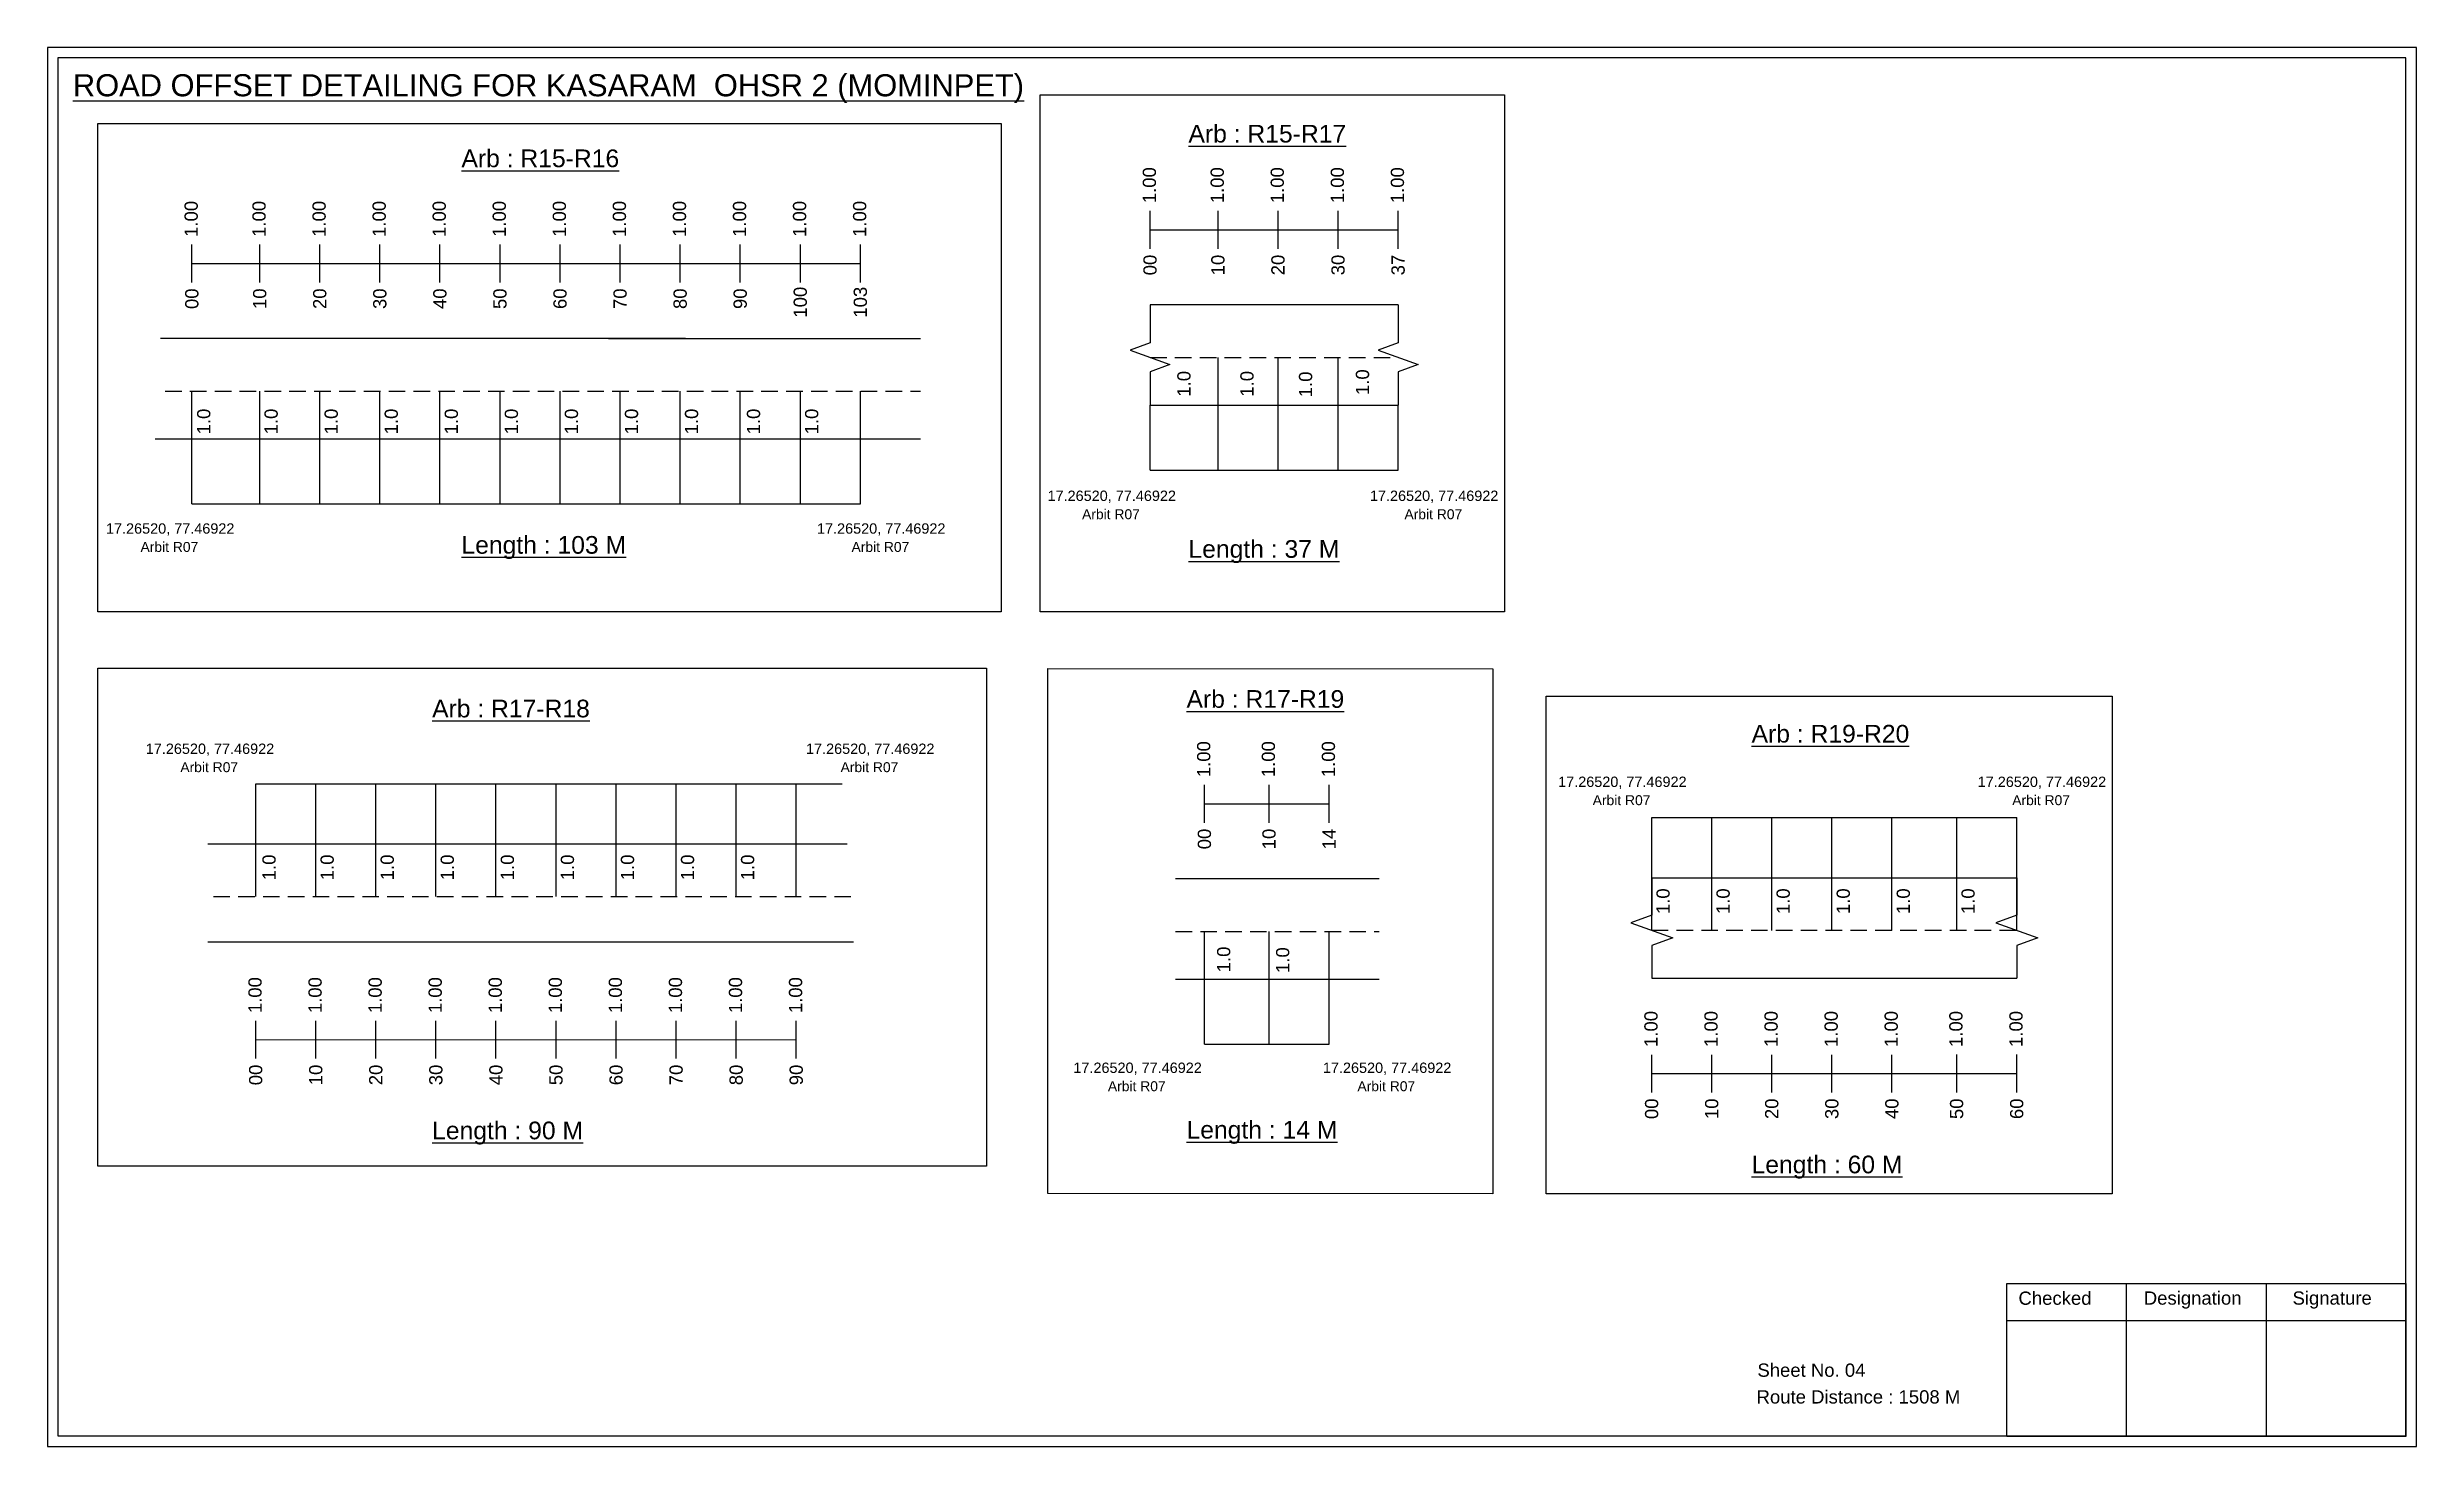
# Model space of a CAD drawing. Header units: inches. Extents: x -117 to 51867, y -12715 to 3423.
# Drawn here: x 47789 to 48325, y -4301 to -3984 of the extents above; entities that cross this region are included whole.
import ezdxf

# ---------------------------------------------------------------- set-up
doc = ezdxf.new("R2010")
doc.units = ezdxf.units.IN
doc.header["$MEASUREMENT"] = 0
doc.linetypes.add('DASHED2', pattern=[0.375, 0.25, -0.125])
doc.layers.add('PDF_Geometry', color=7, linetype='Continuous')
doc.layers.add('PDF_Text', color=5, linetype='Continuous')
doc.styles.add('PDF Arial', font='arial.ttf')
doc.styles.get("Standard").update_dxf_attribs({"font": 'arial.ttf'})

msp = doc.modelspace()

# ---------------------------------------------------------------- texts
at = {"color": 242, "true_color": 0xcd2027}
for s, height, p in [('%%UROAD OFFSET DETAILING FOR KASARAM  OHSR 2 (MOMINPET)', 5, (47794.71, -3994.86)), ('%%UArb : R15-R17', 4, (48047.31, -4005.32)), ('%%UArb : R15-R16', 4, (47882.69, -4010.9)), ('%%ULength : 103 M', 4, (47882.69, -4098.4)), ('%%ULength : 37 M', 4, (48047.31, -4099.32)), ('%%UArb : R17-R19', 4, (48046.87, -4133.28)), ('%%UArb : R17-R18', 4, (47876.05, -4135.44)), ('%%UArb : R19-R20', 4, (48174.82, -4141.14)), ('%%ULength : 90 M', 4, (47876.05, -4230.94)), ('%%ULength : 14 M', 4, (48046.87, -4230.78)), ('%%ULength : 60 M', 4, (48174.82, -4238.64))]:
    msp.add_text(s, height=height, dxfattribs=at).set_placement(p)
at = {"color": 217, "true_color": 0x93278f}
for s, p in [('1.00', (48039.95, -4019.06)), ('1.00', (48055.32, -4019.06)), ('1.00', (48068.92, -4019.06)), ('1.00', (48082.52, -4019.06)), ('1.00', (48096.12, -4019.06)), ('1.00', (47822.98, -4026.69)), ('1.00', (47838.35, -4026.69)), ('1.00', (47851.95, -4026.69)), ('1.00', (47865.55, -4026.69)), ('1.00', (47879.15, -4026.69)), ('1.00', (47892.75, -4026.69)), ('1.00', (47906.35, -4026.69)), ('1.00', (47919.95, -4026.69)), ('1.00', (47933.55, -4026.69)), ('1.00', (47947.15, -4026.69)), ('1.00', (47960.75, -4026.69)), ('1.00', (47974.35, -4026.69)), ('00', (48040.1, -4035.38)), ('10', (48055.47, -4035.38)), ('20', (48069.07, -4035.38)), ('30', (48082.67, -4035.38)), ('37', (48096.27, -4035.38)), ('00', (47823.13, -4043.01)), ('10', (47838.5, -4043.01)), ('20', (47852.1, -4043.01)), ('30', (47865.7, -4043.01)), ('40', (47879.3, -4043.01)), ('50', (47892.9, -4043.01)), ('60', (47906.5, -4043.01)), ('70', (47920.1, -4043.01)), ('80', (47933.7, -4043.01)), ('90', (47947.3, -4043.01)), ('100', (47960.9, -4044.96)), ('103', (47974.5, -4044.96)), ('1.00', (48052.26, -4148.98)), ('1.00', (48066.89, -4148.98)), ('1.00', (48080.49, -4148.98)), ('00', (48052.41, -4165.3)), ('10', (48067.04, -4165.3)), ('14', (48080.64, -4165.3)), ('1.00', (47837.44, -4202.39)), ('1.00', (47851.04, -4202.39)), ('1.00', (47864.64, -4202.39)), ('1.00', (47878.24, -4202.39)), ('1.00', (47891.84, -4202.39)), ('1.00', (47905.44, -4202.39)), ('1.00', (47919.04, -4202.39)), ('1.00', (47932.64, -4202.39)), ('1.00', (47946.24, -4202.39)), ('1.00', (47959.84, -4202.39)), ('1.00', (48153.53, -4210.05)), ('1.00', (48167.13, -4210.05)), ('1.00', (48180.73, -4210.05)), ('1.00', (48194.33, -4210.05)), ('1.00', (48207.93, -4210.05)), ('1.00', (48222.58, -4210.05)), ('1.00', (48236.18, -4210.05)), ('00', (47837.59, -4218.71)), ('10', (47851.19, -4218.71)), ('20', (47864.79, -4218.71)), ('30', (47878.39, -4218.71)), ('40', (47891.99, -4218.71)), ('50', (47905.59, -4218.71)), ('60', (47919.19, -4218.71)), ('70', (47932.79, -4218.71)), ('80', (47946.39, -4218.71)), ('90', (47959.99, -4218.71)), ('00', (48153.68, -4226.37)), ('10', (48167.28, -4226.37)), ('20', (48180.88, -4226.37)), ('30', (48194.48, -4226.37)), ('40', (48208.08, -4226.37)), ('50', (48222.74, -4226.37)), ('60', (48236.34, -4226.37))]:
    msp.add_text(s, height=3, rotation=90, dxfattribs=at).set_placement(p)
for p in [(48047.78, -4062.85), (48062.05, -4062.85), (48075.32, -4062.98), (48088.21, -4062.48), (47825.83, -4071.39), (47841.09, -4071.39), (47854.69, -4071.39), (47868.29, -4071.39), (47881.89, -4071.39), (47895.49, -4071.39), (47909.09, -4071.39), (47922.69, -4071.39), (47936.29, -4071.39), (47950.32, -4071.39), (47963.49, -4071.39), (47840.62, -4172.31), (47853.78, -4172.31), (47867.38, -4172.31), (47880.98, -4172.31), (47894.58, -4172.31), (47908.18, -4172.31), (47921.78, -4172.31), (47935.38, -4172.31), (47948.98, -4172.31), (48156.27, -4179.97), (48169.87, -4179.97), (48183.47, -4179.97), (48197.07, -4179.97), (48210.67, -4179.97), (48225.33, -4179.97), (48056.78, -4193.15), (48070.14, -4193.3)]:
    msp.add_text('1.0', height=3, rotation=90).set_placement(p)
at = {"color": 5}
for s, height, p in [('17.26520, 77.46922', 2.34, (48015.4, -4086.45)), ('17.26520, 77.46922', 2.34, (48088.4, -4086.45)), ('17.26520, 77.46922', 2.34, (47802.2, -4093.86)), ('17.26520, 77.46922', 2.34, (47963.2, -4093.86)), ('Arbit R07', 2.246, (48023.22, -4090.58)), ('Arbit R07', 2.246, (48096.22, -4090.58)), ('Arbit R07', 2.246, (47810.02, -4097.99)), ('Arbit R07', 2.246, (47971.02, -4097.99)), ('17.26520, 77.46922', 2.34, (47811.21, -4143.71)), ('17.26520, 77.46922', 2.34, (47960.71, -4143.71)), ('Arbit R07', 2.246, (47819.04, -4147.84)), ('Arbit R07', 2.246, (47968.54, -4147.84)), ('17.26520, 77.46922', 2.34, (48131.02, -4151.19)), ('17.26520, 77.46922', 2.34, (48226.02, -4151.19)), ('Arbit R07', 2.246, (48138.84, -4155.31)), ('Arbit R07', 2.246, (48233.84, -4155.31)), ('17.26520, 77.46922', 2.34, (48021.25, -4215.92)), ('17.26520, 77.46922', 2.34, (48077.75, -4215.92)), ('Arbit R07', 2.246, (48029.07, -4220.05)), ('Arbit R07', 2.246, (48085.57, -4220.05))]:
    msp.add_text(s, height=height, dxfattribs=at).set_placement(p)
for s, p in [('Sheet No. 04', (48176.14, -4284.7)), ('Route Distance : 1508 M', (48175.95, -4290.75))]:
    msp.add_text(s, height=3).set_placement(p)
at = {"layer": 'PDF_Text', "color": 7, "attachment_point": 7, "style": 'PDF Arial'}
for s, insert, char_height in [('Checked', (48235.25, -4268.45), 3.001), ('Designation', (48263.63, -4269.28), 3.0006), ('Signature', (48297.31, -4269.28), 3.001)]:
    msp.add_mtext(s, dxfattribs=dict(at, insert=insert, char_height=char_height))

# ---------------------------------------------------------------- linework, layer by layer
at = {"color": 217, "true_color": 0x93278f}
for p, q in [((48038.63, -4029.35), (48038.63, -4020.79)), ((48054, -4029.35), (48054, -4020.79)), ((48067.6, -4029.35), (48067.6, -4020.79)), ((48081.2, -4029.35), (48081.2, -4020.79)), ((48094.8, -4029.35), (48094.8, -4020.79)), ((47821.66, -4036.98), (47821.66, -4028.43)), ((47837.03, -4036.98), (47837.03, -4028.43)), ((47850.63, -4036.98), (47850.63, -4028.43)), ((47864.23, -4036.98), (47864.23, -4028.43)), ((47877.83, -4036.98), (47877.83, -4028.43)), ((47891.43, -4036.98), (47891.43, -4028.43)), ((47905.03, -4036.98), (47905.03, -4028.43)), ((47918.63, -4036.98), (47918.63, -4028.43)), ((47932.23, -4036.98), (47932.23, -4028.43)), ((47945.83, -4036.98), (47945.83, -4028.43)), ((47959.43, -4036.98), (47959.43, -4028.43)), ((47973.03, -4036.98), (47973.03, -4028.43)), ((48038.63, -4025.08), (48094.8, -4025.08)), ((47821.66, -4032.71), (47973.03, -4032.71)), ((48050.93, -4159.28), (48050.93, -4150.72)), ((48065.56, -4159.28), (48065.56, -4150.72)), ((48079.16, -4159.28), (48079.16, -4150.72)), ((48050.93, -4155), (48079.16, -4154.98)), ((47836.11, -4212.69), (47836.11, -4204.13)), ((47849.71, -4212.69), (47849.71, -4204.13)), ((47863.31, -4212.69), (47863.31, -4204.13)), ((47876.91, -4212.69), (47876.91, -4204.13)), ((47890.51, -4212.69), (47890.51, -4204.13)), ((47904.11, -4212.69), (47904.11, -4204.13)), ((47917.71, -4212.69), (47917.71, -4204.13)), ((47931.31, -4212.69), (47931.31, -4204.13)), ((47944.91, -4212.69), (47944.91, -4204.13)), ((47958.51, -4212.69), (47958.51, -4204.13)), ((47836.11, -4208.42), (47958.51, -4208.39)), ((48152.2, -4220.35), (48152.2, -4211.79)), ((48152.2, -4216.08), (48234.86, -4216.07)), ((48165.8, -4220.35), (48165.8, -4211.79)), ((48179.4, -4220.35), (48179.4, -4211.79)), ((48193, -4220.35), (48193, -4211.79)), ((48206.6, -4220.35), (48206.6, -4211.79)), ((48221.26, -4220.34), (48221.26, -4211.78)), ((48234.86, -4220.34), (48234.86, -4211.78))]:
    msp.add_line(p, q, dxfattribs=at)
for p, q in [((48094.8, -4042.07), (48038.63, -4042.07)), ((47933.43, -4049.71), (47814.57, -4049.71)), ((47915.95, -4049.71), (47986.63, -4049.71)), ((48054, -4079.49), (48054, -4053.96)), ((48067.6, -4079.49), (48067.6, -4053.96)), ((48081.2, -4079.49), (48081.2, -4053.96)), ((47821.66, -4087.13), (47821.66, -4061.59)), ((47837.03, -4087.13), (47837.03, -4061.59)), ((47850.63, -4087.13), (47850.63, -4061.59)), ((47864.23, -4087.13), (47864.23, -4061.59)), ((47877.83, -4087.13), (47877.83, -4061.59)), ((47891.43, -4087.13), (47891.43, -4061.59)), ((47905.03, -4087.13), (47905.03, -4061.59)), ((47918.63, -4087.13), (47918.63, -4061.59)), ((47932.23, -4087.13), (47932.23, -4061.59)), ((47945.83, -4087.13), (47945.83, -4061.59)), ((47959.43, -4087.13), (47959.43, -4061.59)), ((47973.03, -4087.13), (47973.03, -4061.59)), ((48038.63, -4064.76), (48094.8, -4064.76)), ((48038.63, -4079.49), (48038.63, -4064.76)), ((48094.8, -4079.49), (48094.8, -4064.76)), ((47813.37, -4072.39), (47986.63, -4072.39)), ((47836.11, -4175.99), (47836.11, -4150.45)), ((47849.71, -4175.99), (47849.71, -4150.45)), ((47863.31, -4175.99), (47863.31, -4150.45)), ((47876.91, -4175.99), (47876.91, -4150.45)), ((47890.51, -4175.99), (47890.51, -4150.45)), ((47904.11, -4175.99), (47904.11, -4150.45)), ((47917.71, -4175.99), (47917.71, -4150.45)), ((47931.31, -4175.99), (47931.31, -4150.45)), ((47944.91, -4175.99), (47944.91, -4150.45)), ((47958.51, -4175.99), (47958.51, -4150.45)), ((48152.2, -4183.65), (48152.2, -4158.11)), ((48165.8, -4183.65), (48165.8, -4158.11)), ((48179.4, -4183.65), (48179.4, -4158.11)), ((48193, -4183.65), (48193, -4158.11)), ((48206.6, -4183.65), (48206.6, -4158.11)), ((48221.26, -4183.64), (48221.26, -4158.11)), ((48234.86, -4183.64), (48234.86, -4158.11)), ((47825.24, -4164.1), (47970.02, -4164.1)), ((48090.46, -4172), (48044.38, -4172)), ((48152.2, -4171.76), (48234.86, -4171.76)), ((48050.93, -4209.42), (48050.93, -4183.89)), ((48065.56, -4209.42), (48065.56, -4183.89)), ((48079.16, -4209.42), (48079.16, -4183.89)), ((47971.43, -4186.29), (47825.24, -4186.29)), ((48044.38, -4194.69), (48076.49, -4194.69)), ((48076.49, -4194.69), (48090.46, -4194.69)), ((48152.2, -4194.45), (48234.86, -4194.45))]:
    msp.add_line(p, q)
at = {"linetype": 'DASHED2', "ltscale": 15}
for p, q in [((48038.63, -4053.96), (48094.8, -4053.96)), ((47815.59, -4061.59), (47986.63, -4061.59)), ((47826.51, -4175.99), (47970.87, -4175.99)), ((48044.38, -4183.89), (48090.46, -4183.89)), ((48152.2, -4183.64), (48234.86, -4183.64))]:
    msp.add_line(p, q, dxfattribs=at)
at = {"color": 5}
for p, q in [((48038.63, -4079.49), (48094.8, -4079.49)), ((47821.66, -4087.13), (47973.03, -4087.13)), ((47836.11, -4150.45), (47968.89, -4150.45)), ((48152.2, -4158.11), (48234.86, -4158.11)), ((48050.93, -4209.42), (48079.16, -4209.42))]:
    msp.add_line(p, q, dxfattribs=at)
for points in [[(48013.73, -3994.52), (48118.9, -3994.52), (48118.9, -4111.54), (48013.73, -4111.54)], [(47800.34, -4001.04), (48004.9, -4001.04), (48004.9, -4111.54), (47800.34, -4111.54)], [(47800.34, -4124.33), (48001.58, -4124.33), (48001.58, -4237.01), (47800.34, -4237.01)], [(48015.5, -4124.39), (48116.23, -4124.47), (48116.23, -4243.3), (48015.5, -4243.21)], [(48128.34, -4130.63), (48256.44, -4130.63), (48256.44, -4243.31), (48128.34, -4243.31)]]:
    msp.add_lwpolyline(points, close=True)
at = {"linetype": 'Continuous'}
for points in [[(48038.63, -4042.07), (48038.63, -4050.68), (48034.13, -4052.32), (48043.12, -4055.59), (48038.63, -4057.23), (48038.63, -4064.76)], [(48094.8, -4042.07), (48094.8, -4050.68), (48090.3, -4052.32), (48099.29, -4055.59), (48094.8, -4057.23), (48094.8, -4064.76)], [(48094.8, -4042.07), (48094.8, -4050.68), (48090.3, -4052.32), (48099.29, -4055.59), (48094.8, -4057.23), (48094.8, -4064.76)], [(48152.2, -4171.76), (48152.2, -4180.19), (48147.46, -4181.92), (48156.95, -4185.37), (48152.2, -4187.1), (48152.2, -4194.45)], [(48234.86, -4171.76), (48234.86, -4180.19), (48230.12, -4181.92), (48239.6, -4185.37), (48234.86, -4187.1), (48234.86, -4194.45)]]:
    msp.add_lwpolyline(points, dxfattribs=at)
at = {"layer": 'PDF_Geometry'}
for points in [[(47788.93, -3983.79), (47788.93, -4300.5), (48325.4, -4300.5), (48325.4, -3983.79)], [(47791.26, -3986.12), (47791.26, -4298.08), (48322.99, -4298.08), (48322.99, -3986.12)]]:
    msp.add_lwpolyline(points, close=True, dxfattribs=at)
at = {"layer": 'PDF_Geometry', "color": 242, "true_color": 0xcc1f26}
msp.add_lwpolyline([(48322.99, -4298.18), (48232.64, -4298.18), (48232.64, -4263.56), (48322.99, -4263.56)], close=True, dxfattribs=at)
for points in [[(48259.62, -4263.56), (48259.62, -4298.18)], [(48291.35, -4263.56), (48291.35, -4298.18)], [(48232.64, -4271.94), (48322.99, -4271.94)]]:
    msp.add_lwpolyline(points, dxfattribs=at)

msp.set_redraw_order([(e.dxf.handle, doc.entitydb.next_handle()) for e in msp.query("TEXT MTEXT ATTDEF DIMENSION ARC_DIMENSION")])  # texts and dimensions are drawn at this point

doc.saveas('drawing.dxf')
